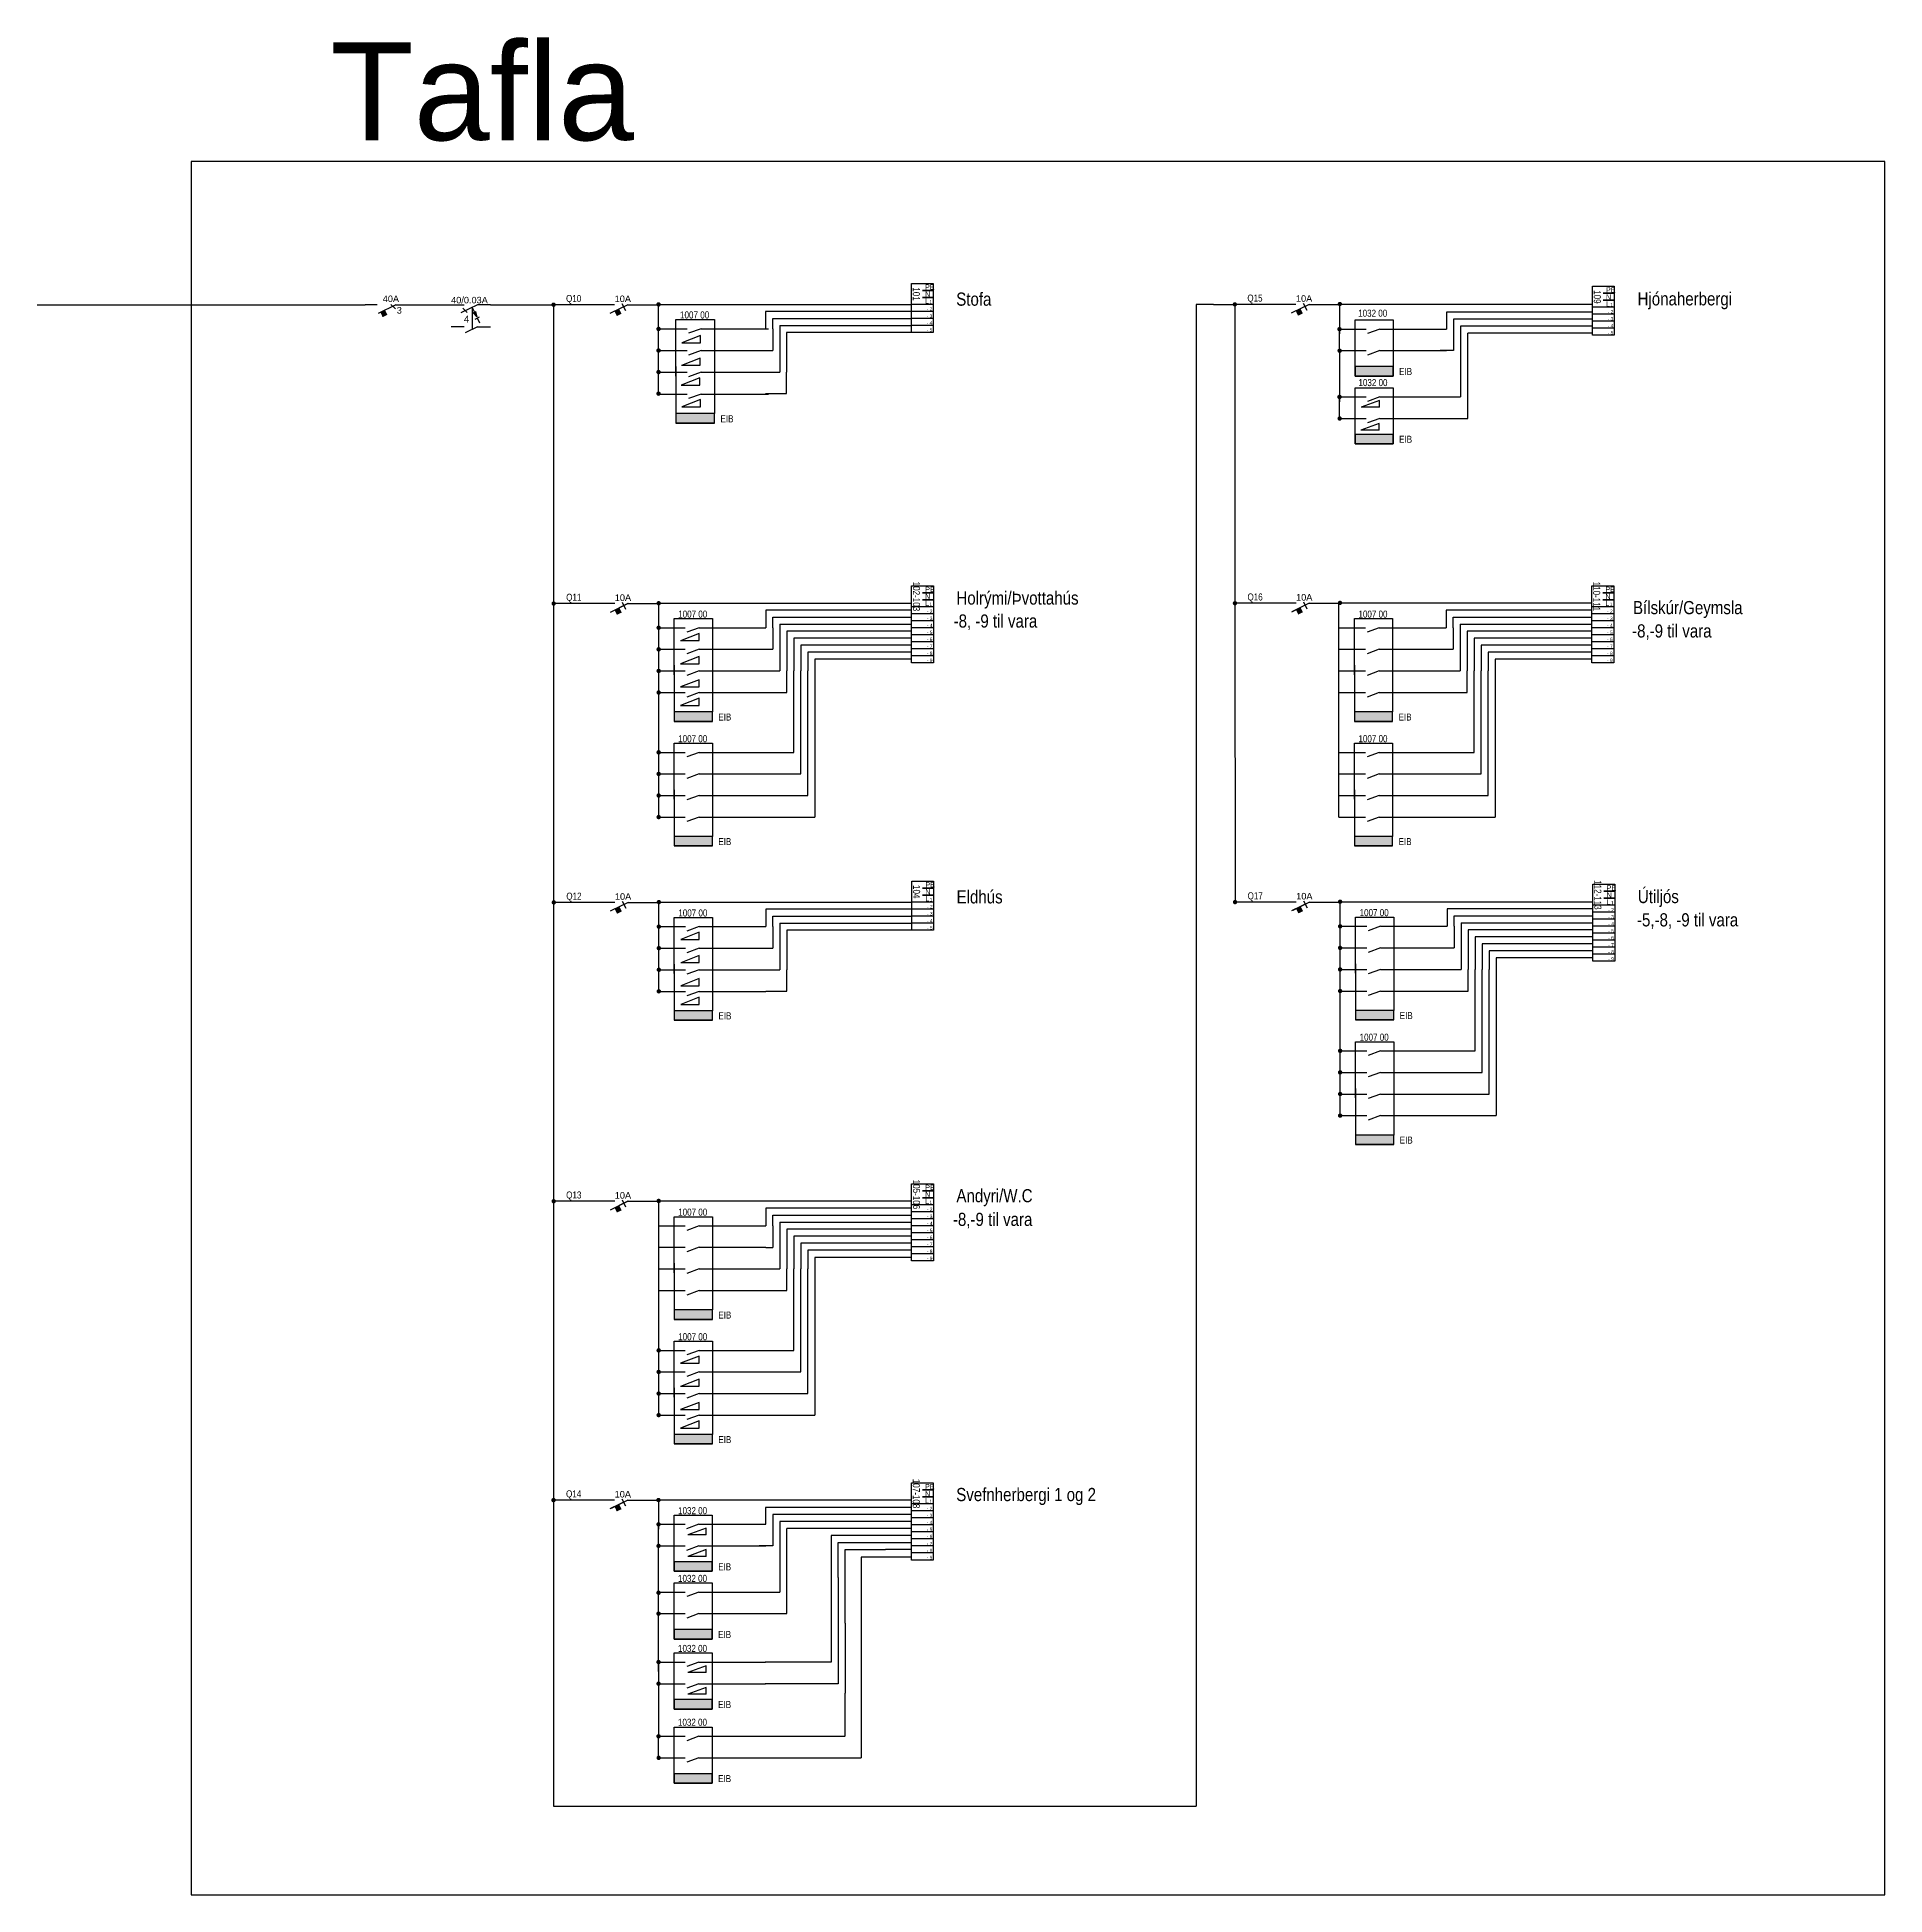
# Model space of a CAD drawing. Header units: millimetres. Extents: x 122681 to 489967, y 7796 to 82317.
# Drawn here: x 239670 to 243662, y 43840 to 47854 of the extents above; entities that cross this region are included whole.
import ezdxf
from ezdxf.enums import TextEntityAlignment as Align

# ---------------------------------------------------------------- set-up
doc = ezdxf.new("R2010")
doc.units = ezdxf.units.MM
doc.linetypes.add('HIDDEN', pattern=[9.525, 6.35, -3.175])
for name, color, linetype in [('PDF2_Text', 7, 'Continuous'), ('R-KLEMMur', 7, 'Continuous'), ('R-LAGS-TEXTI', 1, 'Continuous')]:
    doc.layers.add(name, color=color, linetype=linetype)
doc.styles.add('Greinamerkingar', font='ARIALN.TTF')
doc.styles.add('PDF Arial', font='arial.ttf')
doc.styles.get("Standard").update_dxf_attribs({"font": 'arial.ttf'})
doc.styles.add('texti fyrir einlínumyndir', font='ARIALN.TTF', dxfattribs={"height": 100})

# ---------------------------------------------------------------- blocks, each defined once
blk = doc.blocks.new('LEKAST')
for p, q in [((-450, 0), (-300, 0)), ((-150, 0), (-338, -94)), ((0, 0), (-150, 0)), ((-211, -30), (-157, -138)), ((-197, -91), (-171, -77)), ((-157, -138), (-197, -91)), ((-171, -77), (-157, -138))]:
    blk.add_line(p, q)
at = {"color": 1}
blk.add_line((-315, -38), (-265, -88), dxfattribs=at)
at = {"color": 2}
for p, q in [((-177, -164), (-124, -137)), ((-151, -151), (-124, -205))]:
    blk.add_line(p, q, dxfattribs=at)
blk.add_solid([(-157, -138), (-197, -91), (-171, -77)])
blk.add_attdef('MUNUR', (-450, 15), '', height=75, dxfattribs=at)
at = {"color": 1}
blk.add_attdef('NR', (-305, -205), '', height=79.9, dxfattribs=at)
blk = doc.blocks.new('Snerta')
for p, q in [((150, -253), (0, -253)), ((301, -253), (162, -322)), ((300, -253), (450, -253))]:
    blk.add_line(p, q)
at = {"layer": 'R-KLEMMur', "linetype": 'HIDDEN'}
blk.add_line((242, -29), (242, -282), dxfattribs=at)
blk = doc.blocks.new('214A')
for p, q in [((150, 0), (0, 0)), ((300, 0), (450, 0)), ((301, 0), (111, -94))]:
    blk.add_line(p, q)
at = {"color": 2}
blk.add_line((233, 15), (274, -65), dxfattribs=at)
blk.add_solid([(148, -75), (174, -129), (202, -49), (229, -103)])
for tag, p in [('AMPER', (150, 30)), ('1', (302, -138))]:
    blk.add_attdef(tag, p, '', height=75, dxfattribs=at)
blk = doc.blocks.new('KLEMMA-3')
at = {"color": 0, "linetype": 'Continuous'}
for points in [[(0, -125), (0, 125), (80, 125), (80, 0)], [(160, 0), (160, 125), (240, 125), (240, -125), (0, -125)], [(80, 0), (80, 125), (160, 125), (160, 0)]]:
    blk.add_lwpolyline(points, dxfattribs=at)
at = {"layer": 'R-LAGS-TEXTI', "style": 'texti fyrir einlínumyndir'}
for s, height, p in [('PE', 60, (72, 30)), ('N', 60, (152, 30)), ('L', 60, (232, 30)), ('1', 40, (232, 80))]:
    blk.add_text(s, height=height, rotation=90, dxfattribs=at).set_placement(p)
blk.add_attdef('101', text='', height=80, dxfattribs=at).set_placement((122, -109), align=Align.CENTER)
blk = doc.blocks.new('4 x acto 16A')
at = {"layer": 'R-KLEMMur'}
blk.add_hatch(color=256, dxfattribs=at).paths.add_polyline_path([(177, -1069), (613, -1069), (613, -961), (177, -961)])
for p, q in [((0, 0), (304, 0)), ((0, -246), (304, -246)), ((0, -493), (304, -493)), ((0, -739), (304, -739))]:
    blk.add_line(p, q)
for p, q in [((177, -536), (177, 104)), ((177, 104), (613, 104)), ((461, 0), (321, -52)), ((461, 0), (1223, 0)), ((613, 104), (613, -961)), ((461, -246), (321, -298)), ((461, -246), (1223, -246)), ((177, -428), (177, -961)), ((461, -493), (321, -544)), ((461, -493), (1223, -493)), ((461, -739), (321, -791)), ((461, -739), (1223, -739)), ((613, -1069), (177, -1069))]:
    blk.add_line(p, q, dxfattribs=at)
blk.add_lwpolyline([(177, -1069), (613, -1069), (613, -961), (177, -961)], close=True, dxfattribs=at)
at = {"layer": 'R-KLEMMur', "color": 1, "style": 'Greinamerkingar'}
for s, p in [('1007 00', (223, 116)), ('EIB', (681, -1059))]:
    blk.add_text(s, height=80, dxfattribs=at).set_placement(p)
blk = doc.blocks.new('2 x dimmer')
at = {"layer": 'R-KLEMMur'}
blk.add_hatch(color=256, dxfattribs=at).paths.add_polyline_path([(177, -536), (613, -536), (613, -428), (177, -428)])
for p, q in [((0, 0), (304, 0)), ((0, -246), (304, -246))]:
    blk.add_line(p, q)
for p, q in [((0, -840), (0, 0)), ((177, 104), (613, 104)), ((177, -536), (177, 104)), ((461, 0), (321, -52)), ((461, 0), (1223, 0)), ((613, 104), (613, -536)), ((544, -43), (336, -120)), ((544, -120), (336, -120)), ((544, -120), (544, -43)), ((461, -246), (321, -298)), ((544, -289), (336, -366)), ((544, -366), (336, -366)), ((461, -246), (1223, -246)), ((544, -366), (544, -289)), ((613, -536), (177, -536))]:
    blk.add_line(p, q, dxfattribs=at)
at = {"layer": 'R-KLEMMur', "const_width": 25}
for points in [[(-12, 0, 1), (12, 0, 1)], [(-12, -246, 1), (12, -246, 1)]]:
    blk.add_lwpolyline(points, format="xyb", close=True, dxfattribs=at)
at = {"layer": 'R-KLEMMur'}
blk.add_lwpolyline([(177, -536), (613, -536), (613, -428), (177, -428)], close=True, dxfattribs=at)
at = {"layer": 'R-KLEMMur', "color": 1, "style": 'Greinamerkingar'}
for s, p in [('1032 00', (223, 116)), ('EIB', (681, -525))]:
    blk.add_text(s, height=80, dxfattribs=at).set_placement(p)

msp = doc.modelspace()

# ---------------------------------------------------------------- hatches: boundary and pattern name
at = {"layer": 'R-KLEMMur'}
for points in [[(242517.2, 47121.9), (242599.7, 47121.9), (242599.7, 47142.2), (242517.2, 47142.2)], [(242517.2, 46975.5), (242599.7, 46975.5), (242599.7, 46995.8), (242517.2, 46995.8)], [(241046, 44392.8), (241128.5, 44392.8), (241128.5, 44413.1), (241046, 44413.1)], [(241046, 44241.5), (241128.5, 44241.5), (241128.5, 44261.8), (241046, 44261.8)], [(241046, 44081.4), (241128.5, 44081.4), (241128.5, 44101.7), (241046, 44101.7)]]:
    msp.add_hatch(color=256, dxfattribs=at).paths.add_polyline_path(points)

# ---------------------------------------------------------------- linework, layer by layer
at = {"color": 217, "true_color": 0x93278f}
for p, q in [((240003, 47585.3), (240003, 43840)), ((243661.9, 47585.3), (240003, 47585.3)), ((243661.9, 43840), (243661.9, 47585.3)), ((240003, 43840), (243661.9, 43840))]:
    msp.add_line(p, q, dxfattribs=at)
for p, q in [((239670, 47275.9), (240378.7, 47275.9)), ((240404.4, 47275.9), (240378.7, 47275.9)), ((240445.1, 47275.9), (240406.6, 47257)), ((240445, 47275.9), (240473.4, 47275.9)), ((240889.3, 47275.9), (240785.6, 47275.9)), ((240946.1, 47275.9), (240907.6, 47257)), ((240946, 47275.9), (241012.5, 47275.9)), ((241012.5, 47276.6), (241391, 47276.6)), ((242211.8, 47276.6), (242174.1, 47276.6)), ((242174.1, 47276.6), (242174.1, 44031.3)), ((242361.2, 47276.6), (242257.5, 47276.6)), ((242418, 47276.6), (242379.5, 47257.7)), ((242417.9, 47276.6), (242484.4, 47276.6)), ((242484.4, 47277.4), (242862.9, 47277.4)), ((241102.9, 47209.4), (241062.8, 47193.8)), ((241102.9, 47193.9), (241102.9, 47209.4)), ((242483.7, 47223.3), (242541.2, 47223.3)), ((241062.6, 47193.9), (241102.9, 47193.9)), ((242483.7, 47176.7), (242541.2, 47176.7)), ((241062.2, 47145), (241102.5, 47145)), ((241102.5, 47160.5), (241062.4, 47144.9)), ((241102.5, 47145), (241102.5, 47160.5)), ((241243.9, 47130.4), (241274.2, 47130.4)), ((241061.2, 47102.1), (241101.5, 47102.1)), ((241101.5, 47117.6), (241061.4, 47101.9)), ((241101.5, 47102.1), (241101.5, 47117.6)), ((241062.6, 47055.3), (241102.9, 47055.3)), ((241102.9, 47070.8), (241062.8, 47055.2)), ((241102.9, 47055.3), (241102.9, 47070.8)), ((241243.9, 47083.8), (241289.3, 47083.8)), ((242483.7, 47076.9), (242541.2, 47076.9)), ((242483.7, 47030.3), (242541.2, 47030.3)), ((240889.6, 46630.2), (240785.9, 46630.2)), ((240946.4, 46630.2), (240907.9, 46611.2)), ((240946.3, 46630.2), (241012.8, 46630.2)), ((241012.8, 46630.9), (241391.3, 46630.9)), ((242361.5, 46630.9), (242257.8, 46630.9)), ((242418.3, 46630.9), (242379.8, 46611.9)), ((242418.2, 46630.9), (242484.7, 46630.9)), ((242484.7, 46631.6), (242863.2, 46631.6)), ((241100.3, 46565.6), (241060.2, 46550)), ((241100.3, 46550.2), (241100.3, 46565.6)), ((241060, 46550.2), (241100.3, 46550.2)), ((241060, 46500.2), (241100.3, 46500.2)), ((241100.3, 46515.6), (241060.2, 46500)), ((241100.3, 46500.2), (241100.3, 46515.6)), ((241244.2, 46484.6), (241274.5, 46484.6)), ((242713.9, 46484.6), (242744.2, 46484.6)), ((241060, 46450.2), (241100.3, 46450.2)), ((241100.3, 46465.6), (241060.2, 46450)), ((241100.3, 46450.2), (241100.3, 46465.6)), ((241060, 46410), (241100.3, 46410)), ((241100.3, 46425.5), (241060.2, 46409.8)), ((241100.3, 46410), (241100.3, 46425.5)), ((241244.2, 46438), (241289.6, 46438)), ((242713.9, 46438), (242759.3, 46438)), ((241244.2, 46308.7), (241304.8, 46308.7)), ((242713.9, 46308.7), (242774.5, 46308.7)), ((241244.2, 46262.1), (241319.9, 46262.1)), ((242713.9, 46262.1), (242789.6, 46262.1)), ((241244.2, 46215.5), (241335.1, 46215.5)), ((242713.9, 46215.5), (242804.7, 46215.5)), ((241244.2, 46168.8), (241350.2, 46168.8)), ((242713.9, 46168.8), (242819.9, 46168.8)), ((240889.9, 45984.4), (240786.2, 45984.4)), ((240946.7, 45984.4), (240908.2, 45965.5)), ((240946.6, 45984.4), (241013.1, 45984.4)), ((241013.1, 45985.1), (241391.6, 45985.1)), ((242361.8, 45985.1), (242258.2, 45985.1)), ((242418.6, 45985.1), (242380.1, 45966.2)), ((242418.5, 45985.1), (242485, 45985.1)), ((242485, 45985.9), (242863.5, 45985.9)), ((241060.3, 45904.4), (241100.6, 45904.4)), ((241100.6, 45919.9), (241060.5, 45904.2)), ((241100.6, 45904.4), (241100.6, 45919.9)), ((241060.3, 45854.4), (241100.6, 45854.4)), ((241100.6, 45869.9), (241060.5, 45854.2)), ((241100.6, 45854.4), (241100.6, 45869.9)), ((241060.3, 45804.4), (241100.6, 45804.4)), ((241100.6, 45819.9), (241060.5, 45804.2)), ((241100.6, 45804.4), (241100.6, 45819.9)), ((241244.5, 45838.9), (241274.8, 45838.9)), ((242716.5, 45839.6), (242746.7, 45839.6)), ((241060.3, 45764.2), (241100.6, 45764.2)), ((241100.6, 45779.7), (241060.5, 45764.1)), ((241100.6, 45764.2), (241100.6, 45779.7)), ((241244.5, 45792.3), (241289.9, 45792.3)), ((242716.5, 45793), (242761.9, 45793)), ((242716.5, 45663.7), (242777, 45663.7)), ((242716.5, 45617.1), (242792.2, 45617.1)), ((242716.5, 45570.4), (242807.3, 45570.4)), ((242716.5, 45523.8), (242822.4, 45523.8)), ((240889.6, 45338.7), (240785.9, 45338.7)), ((240946.4, 45338.7), (240907.9, 45319.7)), ((240946.3, 45338.7), (241012.8, 45338.7)), ((241012.8, 45339.4), (241391.3, 45339.4)), ((241244.2, 45192.4), (241274.5, 45192.4)), ((241244.2, 45145.8), (241289.6, 45145.8)), ((241100.3, 45004.2), (241060.2, 44988.6)), ((241100.3, 44988.8), (241100.3, 45004.2)), ((241244.2, 45016.5), (241304.8, 45016.5)), ((241060, 44988.8), (241100.3, 44988.8)), ((241244.2, 44969.9), (241319.9, 44969.9)), ((241060, 44938.8), (241100.3, 44938.8)), ((241100.3, 44954.2), (241060.2, 44938.6)), ((241100.3, 44938.8), (241100.3, 44954.2)), ((241244.2, 44923.2), (241335.1, 44923.2)), ((241060, 44888.8), (241100.3, 44888.8)), ((241100.3, 44904.2), (241060.2, 44888.6)), ((241100.3, 44888.8), (241100.3, 44904.2)), ((241060, 44848.6), (241100.3, 44848.6)), ((241100.3, 44864.1), (241060.2, 44848.5)), ((241100.3, 44848.6), (241100.3, 44864.1)), ((241244.2, 44876.6), (241350.2, 44876.6)), ((240889.3, 44692.9), (240785.6, 44692.9)), ((240946.1, 44692.9), (240907.6, 44674)), ((240946, 44692.9), (241012.5, 44692.9)), ((241012.5, 44693.6), (241391, 44693.6)), ((241012.5, 44494.2), (241070, 44494.2)), ((241012.5, 44447.6), (241070, 44447.6)), ((241012.5, 44342.9), (241070, 44342.9)), ((241012.5, 44296.3), (241070, 44296.3)), ((241012.5, 44182.8), (241070, 44182.8)), ((241012.5, 44136.2), (241070, 44136.2)), ((240785.9, 44031.3), (242174.1, 44031.3))]:
    msp.add_line(p, q)
at = {"color": 2}
msp.add_line((240434, 47276.7), (240444.2, 47266.9), dxfattribs=at)
at = {"color": 0, "linetype": 'Continuous'}
for points in [[(243030, 47316), (243077.3, 47316), (243077.3, 47300.8), (243053.7, 47300.8)], [(243053.7, 47285.7), (243077.3, 47285.7), (243077.3, 47270.6), (243030, 47270.6), (243030, 47316)], [(243053.7, 47300.8), (243077.3, 47300.8), (243077.3, 47285.7), (243053.7, 47285.7)]]:
    msp.add_lwpolyline(points, dxfattribs=at)
for points in [[(241606.1, 47276.6), (241606.1, 47261.5), (241558.8, 47261.5), (241558.8, 47276.6)], [(241606.1, 47261.5), (241606.1, 47246.4), (241558.8, 47246.4), (241558.8, 47261.5)], [(241606.1, 47246.4), (241606.1, 47231.2), (241558.8, 47231.2), (241558.8, 47246.4)], [(243077.3, 47270.6), (243077.3, 47255.4), (243030, 47255.4), (243030, 47270.6)], [(243077.3, 47255.4), (243077.3, 47240.3), (243030, 47240.3), (243030, 47255.4)], [(241606.1, 47231.2), (241606.1, 47216.1), (241558.8, 47216.1), (241558.8, 47231.2)], [(243077.3, 47240.3), (243077.3, 47225.1), (243030, 47225.1), (243030, 47240.3)], [(243077.3, 47225.1), (243077.3, 47210), (243030, 47210), (243030, 47225.1)], [(241606.4, 46623.3), (241606.4, 46608.2), (241559.1, 46608.2), (241559.1, 46623.3)], [(241606.4, 46608.2), (241606.4, 46593), (241559.1, 46593), (241559.1, 46608.2)], [(243076.1, 46623.3), (243076.1, 46608.2), (243028.8, 46608.2), (243028.8, 46623.3)], [(243076.1, 46608.2), (243076.1, 46593), (243028.8, 46593), (243028.8, 46608.2)], [(241606.4, 46593), (241606.4, 46577.9), (241559.1, 46577.9), (241559.1, 46593)], [(241606.4, 46577.9), (241606.4, 46562.8), (241559.1, 46562.8), (241559.1, 46577.9)], [(243076.1, 46593), (243076.1, 46577.9), (243028.8, 46577.9), (243028.8, 46593)], [(243076.1, 46577.9), (243076.1, 46562.8), (243028.8, 46562.8), (243028.8, 46577.9)], [(241606.4, 46562.8), (241606.4, 46547.6), (241559.1, 46547.6), (241559.1, 46562.8)], [(241606.4, 46547.6), (241606.4, 46532.5), (241559.1, 46532.5), (241559.1, 46547.6)], [(241606.4, 46532.5), (241606.4, 46517.3), (241559.1, 46517.3), (241559.1, 46532.5)], [(243076.1, 46562.8), (243076.1, 46547.6), (243028.8, 46547.6), (243028.8, 46562.8)], [(243076.1, 46547.6), (243076.1, 46532.5), (243028.8, 46532.5), (243028.8, 46547.6)], [(243076.1, 46532.5), (243076.1, 46517.3), (243028.8, 46517.3), (243028.8, 46532.5)], [(241606.4, 46517.3), (241606.4, 46502.2), (241559.1, 46502.2), (241559.1, 46517.3)], [(243076.1, 46517.3), (243076.1, 46502.2), (243028.8, 46502.2), (243028.8, 46517.3)], [(241606.7, 45985.1), (241606.7, 45970), (241559.4, 45970), (241559.4, 45985.1)], [(241606.7, 45970), (241606.7, 45954.9), (241559.4, 45954.9), (241559.4, 45970)], [(243078.6, 45978.3), (243078.6, 45963.1), (243031.3, 45963.1), (243031.3, 45978.3)], [(243078.6, 45963.1), (243078.6, 45948), (243031.3, 45948), (243031.3, 45963.1)], [(241606.7, 45954.9), (241606.7, 45939.7), (241559.4, 45939.7), (241559.4, 45954.9)], [(241606.7, 45939.7), (241606.7, 45924.6), (241559.4, 45924.6), (241559.4, 45939.7)], [(243078.6, 45948), (243078.6, 45932.9), (243031.3, 45932.9), (243031.3, 45948)], [(243078.6, 45932.9), (243078.6, 45917.7), (243031.3, 45917.7), (243031.3, 45932.9)], [(243078.6, 45917.7), (243078.6, 45902.6), (243031.3, 45902.6), (243031.3, 45917.7)], [(243078.6, 45902.6), (243078.6, 45887.4), (243031.3, 45887.4), (243031.3, 45902.6)], [(243078.6, 45887.4), (243078.6, 45872.3), (243031.3, 45872.3), (243031.3, 45887.4)], [(243078.6, 45872.3), (243078.6, 45857.2), (243031.3, 45857.2), (243031.3, 45872.3)], [(241606.4, 45331.1), (241606.4, 45316), (241559.1, 45316), (241559.1, 45331.1)], [(241606.4, 45316), (241606.4, 45300.8), (241559.1, 45300.8), (241559.1, 45316)], [(241606.4, 45300.8), (241606.4, 45285.7), (241559.1, 45285.7), (241559.1, 45300.8)], [(241606.4, 45285.7), (241606.4, 45270.5), (241559.1, 45270.5), (241559.1, 45285.7)], [(241606.4, 45270.5), (241606.4, 45255.4), (241559.1, 45255.4), (241559.1, 45270.5)], [(241606.4, 45255.4), (241606.4, 45240.3), (241559.1, 45240.3), (241559.1, 45255.4)], [(241606.4, 45240.3), (241606.4, 45225.1), (241559.1, 45225.1), (241559.1, 45240.3)], [(241606.4, 45225.1), (241606.4, 45210), (241559.1, 45210), (241559.1, 45225.1)], [(241606.1, 44684.6), (241606.1, 44669.5), (241558.8, 44669.5), (241558.8, 44684.6)], [(241606.1, 44669.5), (241606.1, 44654.4), (241558.8, 44654.4), (241558.8, 44669.5)], [(241606.1, 44654.4), (241606.1, 44639.2), (241558.8, 44639.2), (241558.8, 44654.4)], [(241606.1, 44639.2), (241606.1, 44624.1), (241558.8, 44624.1), (241558.8, 44639.2)], [(241606.1, 44624.1), (241606.1, 44609), (241558.8, 44609), (241558.8, 44624.1)], [(241606.1, 44609), (241606.1, 44593.8), (241558.8, 44593.8), (241558.8, 44609)], [(241606.1, 44593.8), (241606.1, 44578.7), (241558.8, 44578.7), (241558.8, 44593.8)], [(241606.1, 44578.7), (241606.1, 44563.5), (241558.8, 44563.5), (241558.8, 44578.7)]]:
    msp.add_lwpolyline(points)
msp.add_solid([(240411.4, 47259.3), (240416.4, 47249.1), (240421.7, 47264.3), (240426.7, 47254.1)])
at = {"layer": 'PDF2_Text', "color": 7, "linetype": 'Continuous', "lineweight": 25}
for p, q in [((242483.7, 47275.6), (242483.7, 47212.7)), ((242483.7, 47176.7), (242483.7, 47221)), ((242761.2, 47030.3), (242761.2, 47214.6)), ((242841.3, 47214.6), (242761.2, 47214.6)), ((242483.7, 47174.2), (242483.7, 47066.3)), ((242730.3, 47176.7), (242701.2, 47176.7)), ((242745.4, 47182.7), (242745.4, 47076.9)), ((242483.7, 47030.3), (242483.7, 47074.5)), ((242715.1, 47076.9), (242745.4, 47076.9)), ((242715.1, 47030.3), (242761.2, 47030.3)), ((241012.5, 44692.9), (241012.5, 44630)), ((241391, 44693.6), (241558.8, 44693.6)), ((241274.2, 44600), (241274.2, 44494.2)), ((241290, 44447.6), (241290, 44631.9)), ((241370.1, 44631.9), (241290, 44631.9)), ((241259.1, 44594), (241230, 44594)), ((241558.8, 44570), (241450, 44570)), ((241450, 44570), (241450, 44136.2)), ((241558.8, 44563.5), (241558.8, 44570)), ((241243.9, 44494.2), (241274.2, 44494.2)), ((241243.9, 44447.6), (241290, 44447.6)), ((241012.5, 44136.2), (241012.5, 44180.4)), ((241243.9, 44182.8), (241415.5, 44182.8)), ((241243.9, 44136.2), (241450, 44136.2))]:
    msp.add_line(p, q, dxfattribs=at)
at = {"layer": 'R-KLEMMur'}
for p, q in [((240416.6, 47261.8), (240421.7, 47264.3)), ((240445.5, 47275.9), (240564.3, 47275.9)), ((240649.5, 47275.9), (240739.9, 47275.9)), ((240739.9, 47275.9), (240785.6, 47275.9)), ((240785.9, 47276.6), (240785.9, 46941.3)), ((241012.5, 47081.4), (241012.5, 47276.6)), ((241243.9, 47261.5), (241243.9, 47223.6)), ((241558.8, 47261.5), (241243.9, 47261.5)), ((241259.1, 47223.6), (241259.1, 47246.4)), ((241259.1, 47246.4), (241558.8, 47246.4)), ((241391, 47276.6), (241558.8, 47276.6)), ((242211.8, 47276.6), (242257.5, 47276.6)), ((242257.8, 47277.4), (242257.8, 46942.1)), ((243030, 47260), (242715.1, 47260)), ((242715.1, 47260), (242715.1, 47223.3)), ((242862.9, 47277.4), (243030.7, 47277.4)), ((241259.1, 47223.6), (241259.1, 47177)), ((241274.2, 47231.2), (241274.2, 47130.4)), ((241274.2, 47231.2), (241558.8, 47231.2)), ((241289.3, 47216.1), (241289.3, 47130.4)), ((241558.8, 47216.1), (241289.3, 47216.1)), ((242517.2, 47243.1), (242599.7, 47243.1)), ((242517.2, 47121.9), (242517.2, 47243.1)), ((242571, 47223.3), (242544.5, 47213.5)), ((242571, 47223.3), (242715.1, 47223.3)), ((242599.7, 47243.1), (242599.7, 47121.9)), ((243030, 47244.9), (242730.3, 47244.9)), ((242730.3, 47244.9), (242730.3, 47176.7)), ((243030, 47229.7), (242745.4, 47229.7)), ((242745.4, 47229.7), (242745.4, 47176.7)), ((242943.5, 47214.6), (242841.3, 47214.6)), ((243030, 47214.6), (242943.5, 47214.6)), ((241243.9, 47177), (241259.1, 47177)), ((242571, 47176.7), (242544.5, 47166.9)), ((242571, 47176.7), (242715.1, 47176.7)), ((241289.3, 47083.8), (241289.3, 47130.4)), ((242599.7, 47121.9), (242517.2, 47121.9)), ((242517.2, 47096.6), (242599.7, 47096.6)), ((242517.2, 46975.5), (242517.2, 47096.6)), ((242599.7, 47096.6), (242599.7, 46975.5)), ((242569.8, 47069.2), (242530.3, 47054.6)), ((242569.8, 47054.6), (242530.3, 47054.6)), ((242571, 47076.9), (242544.5, 47067.1)), ((242569.8, 47054.6), (242569.8, 47069.2)), ((242571, 47076.9), (242715.1, 47076.9)), ((242569.5, 47019.2), (242530, 47004.6)), ((242571, 47030.3), (242544.5, 47020.5)), ((242569.5, 47004.6), (242569.5, 47019.2)), ((242571, 47030.3), (242715.1, 47030.3)), ((242599.7, 46975.5), (242517.2, 46975.5)), ((242569.5, 47004.6), (242530, 47004.6)), ((240785.9, 46941.3), (240785.9, 46606)), ((242257.8, 46942.1), (242257.8, 46606.8)), ((240785.9, 46606), (240785.9, 46270.7)), ((241012.8, 46168.8), (241012.8, 46630.9)), ((241244.2, 46615.7), (241244.2, 46577.9)), ((241559.1, 46615.7), (241244.2, 46615.7)), ((241391.3, 46630.9), (241559.1, 46630.9)), ((242257.8, 46606.8), (242258.1, 45987.5)), ((242482.5, 46168.8), (242482.5, 46630.9)), ((242713.9, 46615.7), (242713.9, 46577.9)), ((243028.8, 46615.7), (242713.9, 46615.7)), ((242863.2, 46631.6), (243028.8, 46631.6)), ((241259.4, 46577.9), (241259.4, 46600.6)), ((241259.4, 46600.6), (241559.1, 46600.6)), ((241259.4, 46577.9), (241259.4, 46531.3)), ((241274.5, 46585.5), (241274.5, 46484.6)), ((241274.5, 46585.5), (241559.1, 46585.5)), ((241289.6, 46570.3), (241289.6, 46484.6)), ((241559.1, 46570.3), (241289.6, 46570.3)), ((242729, 46577.9), (242729, 46600.6)), ((242729, 46600.6), (243028.8, 46600.6)), ((242729, 46577.9), (242729, 46531.3)), ((242744.2, 46585.5), (242744.2, 46484.6)), ((242744.2, 46585.5), (243028.8, 46585.5)), ((242759.3, 46570.3), (242759.3, 46484.6)), ((243028.8, 46570.3), (242759.3, 46570.3)), ((241244.2, 46531.3), (241259.4, 46531.3)), ((241304.8, 46555.2), (241304.8, 46484.6)), ((241559.1, 46555.2), (241304.8, 46555.2)), ((241319.9, 46540), (241319.9, 46484.6)), ((241559.1, 46540), (241319.9, 46540)), ((241335.1, 46524.9), (241335.1, 46484.6)), ((241559.1, 46524.9), (241335.1, 46524.9)), ((242713.9, 46531.3), (242729, 46531.3)), ((242774.5, 46555.2), (242774.5, 46484.6)), ((243028.8, 46555.2), (242774.5, 46555.2)), ((242789.6, 46540), (242789.6, 46484.6)), ((243028.8, 46540), (242789.6, 46540)), ((242804.7, 46524.9), (242804.7, 46484.6)), ((243028.8, 46524.9), (242804.7, 46524.9)), ((241289.6, 46438), (241289.6, 46484.6)), ((241304.8, 46308.7), (241304.8, 46484.6)), ((241319.9, 46262.1), (241319.9, 46484.6)), ((241335.1, 46215.5), (241335.1, 46484.6)), ((241350.2, 46509.8), (241350.2, 46168.8)), ((241559.1, 46509.8), (241350.2, 46509.8)), ((242759.3, 46438), (242759.3, 46484.6)), ((242774.5, 46308.7), (242774.5, 46484.6)), ((242789.6, 46262.1), (242789.6, 46484.6)), ((242804.7, 46215.5), (242804.7, 46484.6)), ((242819.9, 46509.8), (242819.9, 46168.8)), ((243028.8, 46509.8), (242819.9, 46509.8)), ((240785.9, 46270.7), (240785.9, 45935.4)), ((241013.1, 45789.9), (241013.1, 45985.1)), ((241244.5, 45970), (241244.5, 45932.1)), ((241559.4, 45970), (241244.5, 45970)), ((241391.6, 45985.1), (241559.4, 45985.1)), ((242255.8, 45985.1), (242255.8, 45985.1)), ((242485, 45523.8), (242485, 45985.9)), ((242716.5, 45970.7), (242716.5, 45932.8)), ((243031.3, 45970.7), (242716.5, 45970.7)), ((242863.5, 45985.9), (243031.3, 45985.9)), ((240785.9, 45935.4), (240785.9, 44031.3)), ((241259.7, 45932.1), (241259.7, 45954.9)), ((241259.7, 45954.9), (241559.4, 45954.9)), ((241259.7, 45932.1), (241259.7, 45885.5)), ((241274.8, 45939.7), (241274.8, 45838.9)), ((241274.8, 45939.7), (241559.4, 45939.7)), ((241289.9, 45924.6), (241289.9, 45838.9)), ((241559.4, 45924.6), (241289.9, 45924.6)), ((242731.6, 45932.8), (242731.6, 45955.6)), ((242731.6, 45955.6), (243031.3, 45955.6)), ((242731.6, 45932.8), (242731.6, 45886.2)), ((242746.7, 45940.4), (242746.7, 45839.6)), ((242746.7, 45940.4), (243031.3, 45940.4)), ((242761.9, 45925.3), (242761.9, 45839.6)), ((243031.3, 45925.3), (242761.9, 45925.3)), ((241244.5, 45885.5), (241259.7, 45885.5)), ((242716.5, 45886.2), (242731.6, 45886.2)), ((242777, 45910.2), (242777, 45839.6)), ((243031.3, 45910.2), (242777, 45910.2)), ((242792.2, 45895), (242792.2, 45839.6)), ((243031.3, 45895), (242792.2, 45895)), ((242807.3, 45879.9), (242807.3, 45839.6)), ((243031.3, 45879.9), (242807.3, 45879.9)), ((242822.4, 45864.7), (242822.4, 45523.8)), ((243031.3, 45864.7), (242822.4, 45864.7)), ((241289.9, 45792.3), (241289.9, 45838.9)), ((242761.9, 45793), (242761.9, 45839.6)), ((242777, 45663.7), (242777, 45839.6)), ((242792.2, 45617.1), (242792.2, 45839.6)), ((242807.3, 45570.4), (242807.3, 45839.6)), ((241012.8, 44876.6), (241012.8, 45338.7)), ((241244.2, 45323.5), (241244.2, 45285.7)), ((241559.1, 45323.5), (241244.2, 45323.5)), ((241391.3, 45339.4), (241559.1, 45339.4)), ((241259.4, 45285.7), (241259.4, 45308.4)), ((241259.4, 45308.4), (241559.1, 45308.4)), ((241259.4, 45285.7), (241259.4, 45239)), ((241274.5, 45293.2), (241274.5, 45192.4)), ((241274.5, 45293.2), (241559.1, 45293.2)), ((241244.2, 45239), (241259.4, 45239)), ((241289.6, 45278.1), (241289.6, 45192.4)), ((241559.1, 45278.1), (241289.6, 45278.1)), ((241304.8, 45263), (241304.8, 45192.4)), ((241559.1, 45263), (241304.8, 45263)), ((241319.9, 45247.8), (241319.9, 45192.4)), ((241559.1, 45247.8), (241319.9, 45247.8)), ((241335.1, 45232.7), (241335.1, 45192.4)), ((241559.1, 45232.7), (241335.1, 45232.7)), ((241350.2, 45217.5), (241350.2, 44876.6)), ((241559.1, 45217.5), (241350.2, 45217.5)), ((241289.6, 45145.8), (241289.6, 45192.4)), ((241304.8, 45016.5), (241304.8, 45192.4)), ((241319.9, 44969.9), (241319.9, 45192.4)), ((241335.1, 44923.2), (241335.1, 45192.4)), ((241012.8, 44969.9), (241012.8, 45016.5)), ((241558.8, 44677.3), (241243.9, 44677.3)), ((241243.9, 44677.3), (241243.9, 44640.6)), ((241558.8, 44662.2), (241259.1, 44662.2)), ((241259.1, 44662.2), (241259.1, 44594)), ((241558.8, 44647), (241274.2, 44647)), ((241274.2, 44647), (241274.2, 44594)), ((241472.3, 44631.9), (241370.1, 44631.9)), ((241558.8, 44616.7), (241385.2, 44616.7)), ((241385.2, 44616.7), (241385.2, 44525.8)), ((241400.4, 44525.8), (241400.4, 44601.6)), ((241400.4, 44601.6), (241558.8, 44601.6)), ((241558.8, 44631.9), (241472.3, 44631.9)), ((241415.5, 44427.4), (241415.5, 44586.5)), ((241415.5, 44586.5), (241502.6, 44586.5)), ((241558.8, 44586.5), (241502.6, 44586.5)), ((241385.2, 44525.8), (241385.2, 44342.9)), ((241400.4, 44525.8), (241400.4, 44296.3)), ((241012.5, 44322.6), (241012.5, 44481.6)), ((241046, 44513.9), (241128.5, 44513.9)), ((241046, 44392.8), (241046, 44513.9)), ((241099.8, 44494.2), (241073.3, 44484.4)), ((241099.8, 44494.2), (241243.9, 44494.2)), ((241128.5, 44513.9), (241128.5, 44392.8)), ((241099.8, 44447.6), (241073.3, 44437.8)), ((241099.8, 44447.6), (241243.9, 44447.6)), ((241415.5, 44427.4), (241415.5, 44336.5)), ((241128.5, 44392.8), (241046, 44392.8)), ((241046, 44362.6), (241128.5, 44362.6)), ((241046, 44241.5), (241046, 44362.6)), ((241128.5, 44362.6), (241128.5, 44241.5)), ((241012.5, 44342.9), (241012.5, 44296.3)), ((241099.8, 44342.9), (241073.3, 44333.1)), ((241115.5, 44334.7), (241076, 44320.2)), ((241115.5, 44320.2), (241076, 44320.2)), ((241099.8, 44342.9), (241243.9, 44342.9)), ((241115.5, 44320.2), (241115.5, 44334.7)), ((241385.2, 44342.9), (241242.9, 44342.9)), ((241415.5, 44336.5), (241415.5, 44275.9)), ((241012.5, 44296.3), (241012.5, 44183.9)), ((241099.8, 44296.3), (241073.3, 44286.5)), ((241115.5, 44288.1), (241076, 44273.5)), ((241099.8, 44296.3), (241243.9, 44296.3)), ((241115.5, 44273.5), (241115.5, 44288.1)), ((241400.4, 44296.3), (241242.9, 44296.3)), ((241415.5, 44183.9), (241415.5, 44275.9)), ((241128.5, 44241.5), (241046, 44241.5)), ((241115.5, 44273.5), (241076, 44273.5)), ((241046, 44202.5), (241128.5, 44202.5)), ((241046, 44081.4), (241046, 44202.5)), ((241128.5, 44202.5), (241128.5, 44081.4)), ((241099.8, 44182.8), (241073.3, 44173)), ((241099.8, 44182.8), (241243.9, 44182.8)), ((241099.8, 44136.2), (241073.3, 44126.4)), ((241099.8, 44136.2), (241243.9, 44136.2)), ((241128.5, 44081.4), (241046, 44081.4))]:
    msp.add_line(p, q, dxfattribs=at)
at = {"layer": 'R-KLEMMur', "const_width": 4.73}
for points in [[(240783.2, 47275.9, 1), (240788, 47275.9, 1)], [(241010.1, 47276.6, 1), (241014.9, 47276.6, 1)], [(242255.2, 47276.6, 1), (242259.9, 47276.6, 1)], [(242482.1, 47277.4, 1), (242486.8, 47277.4, 1)], [(241010.1, 47223.6, 1), (241014.9, 47223.6, 1)], [(242481.3, 47223.1, 1), (242486.1, 47223.1, 1)], [(241010.1, 47177, 1), (241014.9, 47177, 1)], [(242481.7, 47176.6, 1), (242486.4, 47176.6, 1)], [(241010.1, 47130.4, 1), (241014.9, 47130.4, 1)], [(241010.1, 47083.8, 1), (241014.9, 47083.8, 1)], [(242481.3, 47076.7, 1), (242486.1, 47076.7, 1)], [(242481.7, 47030.1, 1), (242486.4, 47030.1, 1)], [(240783.6, 46630.2, 1), (240788.3, 46630.2, 1)], [(240783.6, 46630.2, 1), (240788.3, 46630.2, 1)], [(241010.4, 46630.9, 1), (241015.2, 46630.9, 1)], [(242255.5, 46630.9, 1), (242260.2, 46630.9, 1)], [(242255.5, 46630.9, 1), (242260.2, 46630.9, 1)], [(242482.4, 46631.6, 1), (242487.1, 46631.6, 1)], [(241010.4, 46577.9, 1), (241015.2, 46577.9, 1)], [(241010.4, 46531.3, 1), (241015.2, 46531.3, 1)], [(241010.4, 46484.6, 1), (241015.2, 46484.6, 1)], [(241010.4, 46438, 1), (241015.2, 46438, 1)], [(241010.4, 46308.7, 1), (241015.2, 46308.7, 1)], [(241010.4, 46262.1, 1), (241015.2, 46262.1, 1)], [(241010.4, 46215.5, 1), (241015.2, 46215.5, 1)], [(241010.4, 46168.8, 1), (241015.2, 46168.8, 1)], [(240783.9, 45984.4, 1), (240788.6, 45984.4, 1)], [(241010.8, 45985.1, 1), (241015.5, 45985.1, 1)], [(242255.8, 45985.1, 1), (242260.5, 45985.1, 1)], [(242482.7, 45985.9, 1), (242487.4, 45985.9, 1)], [(241010.8, 45932.1, 1), (241015.5, 45932.1, 1)], [(242482.7, 45932.8, 1), (242487.4, 45932.8, 1)], [(241010.8, 45885.5, 1), (241015.5, 45885.5, 1)], [(242482.7, 45886.2, 1), (242487.4, 45886.2, 1)], [(241010.8, 45838.9, 1), (241015.5, 45838.9, 1)], [(242482.7, 45839.6, 1), (242487.4, 45839.6, 1)], [(241010.8, 45792.3, 1), (241015.5, 45792.3, 1)], [(242482.7, 45793, 1), (242487.4, 45793, 1)], [(242482.7, 45663.7, 1), (242487.4, 45663.7, 1)], [(242482.7, 45617.1, 1), (242487.4, 45617.1, 1)], [(242482.7, 45570.4, 1), (242487.4, 45570.4, 1)], [(242482.7, 45523.8, 1), (242487.4, 45523.8, 1)], [(240783.6, 45338.7, 1), (240788.3, 45338.7, 1)], [(241010.4, 45339.4, 1), (241015.2, 45339.4, 1)], [(241010.4, 45016.5, 1), (241015.2, 45016.5, 1)], [(241010.4, 45016.5, 1), (241015.2, 45016.5, 1)], [(241010.4, 44969.9, 1), (241015.2, 44969.9, 1)], [(241010.4, 44923.2, 1), (241015.2, 44923.2, 1)], [(241010.4, 44876.6, 1), (241015.2, 44876.6, 1)], [(240783.2, 44692.9, 1), (240788, 44692.9, 1)], [(241009.9, 44693.1, 1), (241014.7, 44693.1, 1)], [(241010.1, 44492.8, 1), (241014.9, 44492.8, 1)], [(241010.1, 44447.6, 1), (241014.9, 44447.6, 1)], [(241010.1, 44342.9, 1), (241014.9, 44342.9, 1)], [(241010.1, 44296.3, 1), (241014.9, 44296.3, 1)], [(241010.1, 44182.6, 1), (241014.9, 44182.6, 1)], [(241010.5, 44136, 1), (241015.2, 44136, 1)]]:
    msp.add_lwpolyline(points, format="xyb", close=True, dxfattribs=at)
at = {"layer": 'R-KLEMMur'}
for points in [[(242517.2, 47121.9), (242599.7, 47121.9), (242599.7, 47142.2), (242517.2, 47142.2)], [(242517.2, 46975.5), (242599.7, 46975.5), (242599.7, 46995.8), (242517.2, 46995.8)], [(241046, 44392.8), (241128.5, 44392.8), (241128.5, 44413.1), (241046, 44413.1)], [(241046, 44241.5), (241128.5, 44241.5), (241128.5, 44261.8), (241046, 44261.8)], [(241046, 44081.4), (241128.5, 44081.4), (241128.5, 44101.7), (241046, 44101.7)]]:
    msp.add_lwpolyline(points, close=True, dxfattribs=at)

# ---------------------------------------------------------------- block references
at = {"layer": 'R-KLEMMur', "xscale": 0.1892461962608666, "yscale": 0.1892461962608666, "zscale": 0.1892461962608666}
for name, p, values in [('LEKAST', (240649.5, 47275.9), {'NR': '4', 'MUNUR': '40/0.03A'}), ('214A', (240889.3, 47275.9), {'AMPER': '10A'}), ('214A', (242361.2, 47276.6), {'AMPER': '10A'}), ('214A', (240889.6, 46630.2), {'AMPER': '10A'}), ('214A', (242361.5, 46630.9), {'AMPER': '10A'}), ('214A', (240889.9, 45984.4), {'AMPER': '10A'}), ('214A', (242361.8, 45985.1), {'AMPER': '10A'}), ('214A', (240889.6, 45338.7), {'AMPER': '10A'}), ('214A', (240889.3, 44692.9), {'AMPER': '10A'})]:
    msp.add_blockref(name, p, dxfattribs=at).add_auto_attribs(values)
at = {"layer": 'R-KLEMMur', "xscale": 0.1892461962608666, "yscale": 0.1892461962608666, "zscale": 0.1892461962608666, "rotation": 270}
for p, values in [((241582.5, 47322.1), {'101': '101'}), ((241582.8, 46668.7), {'101': '102-103'}), ((243052.4, 46668.7), {'101': '110-111'}), ((241583.1, 46030.6), {'101': '104'}), ((243055, 46023.7), {'101': '112-113'}), ((241582.8, 45376.5), {'101': '105-106'}), ((241582.5, 44730.1), {'101': '107-108'})]:
    msp.add_blockref('KLEMMA-3', p, dxfattribs=at).add_auto_attribs(values)
at = {"layer": 'R-KLEMMur'}
for name, p, xscale, yscale, zscale in [('Snerta', (240564.3, 47275.9), 0.1892461962608666, 0.1892461962608666, 0.1892461962608666), ('4 x acto 16A', (241016.2, 47224.1), 0.1909993958370322, 0.1909993958370322, 0.1909993958370322), ('4 x acto 16A', (241012.8, 46577.9), 0.1892461962608666, 0.1892461962608666, 0.1892461962608666), ('4 x acto 16A', (242482.5, 46577.9), 0.1892461962608666, 0.1892461962608666, 0.1892461962608666), ('4 x acto 16A', (241012.8, 46308.7), 0.1892461962608666, 0.1892461962608666, 0.1892461962608666), ('4 x acto 16A', (242482.5, 46308.7), 0.1892461962608666, 0.1892461962608666, 0.1892461962608666), ('4 x acto 16A', (241013.1, 45932.1), 0.1892461962608666, 0.1892461962608666, 0.1892461962608666), ('4 x acto 16A', (242485, 45932.8), 0.1892461962608666, 0.1892461962608666, 0.1892461962608666), ('4 x acto 16A', (242485, 45663.7), 0.1892461962608666, 0.1892461962608666, 0.1892461962608666), ('4 x acto 16A', (241012.8, 45285.7), 0.1892461962608666, 0.1892461962608666, 0.1892461962608666), ('4 x acto 16A', (241012.8, 45016.5), 0.1892461962608666, 0.1892461962608666, 0.1892461962608666), ('2 x dimmer', (241012.5, 44640.6), 0.1892461962608666, 0.1892461962608666, 0.1892461962608666)]:
    msp.add_blockref(name, p, dxfattribs=dict(at, xscale=xscale, yscale=yscale, zscale=zscale))

# ---------------------------------------------------------------- texts
at = {"color": 217, "true_color": 0x93278f, "insert": (240345.5, 47599.9), "char_height": 0.2, "attachment_point": 1}
msp.add_mtext_dynamic_manual_height_columns('Tafla', width=660.597, gutter_width=1, heights=[0], dxfattribs=at)
at = {"color": 2}
for tag, p in [('40A', (240416.6, 47281.6)), ('10A', (240917.6, 47281.6)), ('3', (240446.9, 47256.8)), ('10A', (240917.9, 46635.8)), ('10A', (242389.8, 46636.6)), ('10A', (240918.2, 45990.1)), ('10A', (242390.1, 45990.8)), ('10A', (240917.9, 45344.3)), ('10A', (240917.6, 44698.6))]:
    msp.add_attdef(tag, p, '10A', height=14.19, dxfattribs=at)
at = {"layer": 'PDF2_Text', "insert": (240303.1, 47628.4), "char_height": 211.38, "attachment_point": 7, "style": 'PDF Arial'}
msp.add_mtext('Tafla', dxfattribs=at)
at = {"layer": 'R-KLEMMur', "style": 'Greinamerkingar'}
for s, height, p in [('Stofa', 28.39, (241655.7, 47273.8)), ('Hjónaherbergi', 28.387, (243127.7, 47274.5)), ('Holrými/Þvottahús', 28.387, (241656.1, 46628)), ('-8, -9 til vara', 28.387, (241650, 46578.3)), ('Bílskúr/Geymsla', 28.387, (243117.8, 46607.3)), ('-8,-9 til vara', 28.387, (243115.9, 46556.9)), ('Eldhús', 28.39, (241656.4, 45982.3)), ('Útiljós', 28.39, (243128.3, 45983)), ('-5,-8, -9 til vara', 28.387, (243126.4, 45932.6)), ('Andyri/W.C', 28.39, (241656.1, 45336.5)), ('-8,-9 til vara', 28.387, (241648.5, 45285.4)), ('Svefnherbergi 1 og 2', 28.387, (241655.7, 44690.8))]:
    msp.add_text(s, height=height, dxfattribs=at).set_placement(p)
at = {"layer": 'R-KLEMMur', "color": 1, "style": 'Greinamerkingar'}
for s, p in [('1032 00', (242524.1, 47250)), ('EIB', (242612.5, 47124)), ('1032 00', (242524.7, 47100.1)), ('EIB', (242612.5, 46977.6)), ('1032 00', (241054.6, 44516.2)), ('EIB', (241141.3, 44394.9)), ('1032 00', (241054.6, 44364.9)), ('EIB', (241141.3, 44243.6)), ('1032 00', (241054.5, 44205.4)), ('EIB', (241141.3, 44083.5))]:
    msp.add_text(s, height=15.14, dxfattribs=at).set_placement(p)
at = {"layer": 'R-LAGS-TEXTI', "style": 'texti fyrir einlínumyndir'}
for s, height, p in [('PE', 11.35, (243059.3, 47302.3)), ('N', 11.4, (243059.3, 47287.1)), ('- 2', 7.57, (241591.9, 47262.9)), ('- 3', 7.57, (241591.9, 47247.8)), ('L', 11.4, (243059.3, 47272)), ('- 2', 7.57, (243063.1, 47256.9)), ('- 3', 7.57, (243063.1, 47241.7)), ('1', 7.57, (243068.9, 47272.1)), ('- 4', 7.57, (241591.9, 47232.7)), ('- 5', 7.57, (241591.9, 47217.5)), ('- 4', 7.57, (243063.1, 47226.6)), ('- 5', 7.57, (243063.1, 47211.4)), ('- 2', 7.57, (241592.2, 46609.6)), ('- 2', 7.57, (243061.8, 46609.6)), ('- 3', 7.57, (241592.2, 46594.5)), ('- 4', 7.57, (241592.2, 46579.3)), ('- 5', 7.57, (241592.2, 46564.2)), ('- 3', 7.57, (243061.8, 46594.5)), ('- 4', 7.57, (243061.8, 46579.3)), ('- 5', 7.57, (243061.8, 46564.2)), ('- 6', 7.57, (241592.2, 46549.1)), ('- 7', 7.57, (241592.2, 46533.9)), ('- 8', 7.57, (241592.2, 46518.8)), ('- 6', 7.57, (243061.8, 46549.1)), ('- 7', 7.57, (243061.8, 46533.9)), ('- 8', 7.57, (243061.8, 46518.8)), ('- 9', 7.57, (241592.2, 46503.6)), ('- 9', 7.57, (243061.8, 46503.6)), ('- 2', 7.57, (241592.5, 45971.4)), ('- 3', 7.57, (241592.5, 45956.3)), ('- 2', 7.57, (243064.4, 45964.6)), ('- 4', 7.57, (241592.5, 45941.2)), ('- 5', 7.57, (241592.5, 45926)), ('- 3', 7.57, (243064.4, 45949.4)), ('- 4', 7.57, (243064.4, 45934.3)), ('- 5', 7.57, (243064.4, 45919.2)), ('- 6', 7.57, (243064.4, 45904)), ('- 7', 7.57, (243064.4, 45888.9)), ('- 8', 7.57, (243064.4, 45873.7)), ('- 9', 7.57, (243064.4, 45858.6)), ('- 2', 7.57, (241592.2, 45317.4)), ('- 3', 7.57, (241592.2, 45302.3)), ('- 4', 7.57, (241592.2, 45287.1)), ('- 5', 7.57, (241592.2, 45272)), ('- 6', 7.57, (241592.2, 45256.8)), ('- 7', 7.57, (241592.2, 45241.7)), ('- 8', 7.57, (241592.2, 45226.6)), ('- 9', 7.57, (241592.2, 45211.4)), ('- 2', 7.57, (241591.9, 44670.9)), ('- 3', 7.57, (241591.9, 44655.8)), ('- 4', 7.57, (241591.9, 44640.7)), ('- 5', 7.57, (241591.9, 44625.5)), ('- 6', 7.57, (241591.9, 44610.4)), ('- 7', 7.57, (241591.9, 44595.2)), ('- 8', 7.57, (241591.9, 44580.1)), ('- 9', 7.57, (241591.9, 44565))]:
    msp.add_text(s, height=height, dxfattribs=at).set_placement(p)
for tag, p in [('Q10', (240829.1, 47281.9)), ('Q15', (242301, 47282.7)), ('Q11', (240829.4, 46636.2)), ('Q16', (242301.3, 46636.9)), ('Q12', (240829.7, 45990.4)), ('Q17', (242301.6, 45991.2)), ('Q13', (240829.4, 45344.7)), ('Q14', (240829.1, 44698.9))]:
    msp.add_attdef(tag, text='-F1', height=15.14, dxfattribs=at).set_placement(p, align=Align.CENTER)
msp.add_attdef('109', text='101', height=15.14, rotation=270, dxfattribs=at).set_placement((243033.1, 47292.8), align=Align.CENTER)

doc.saveas('drawing.dxf')
